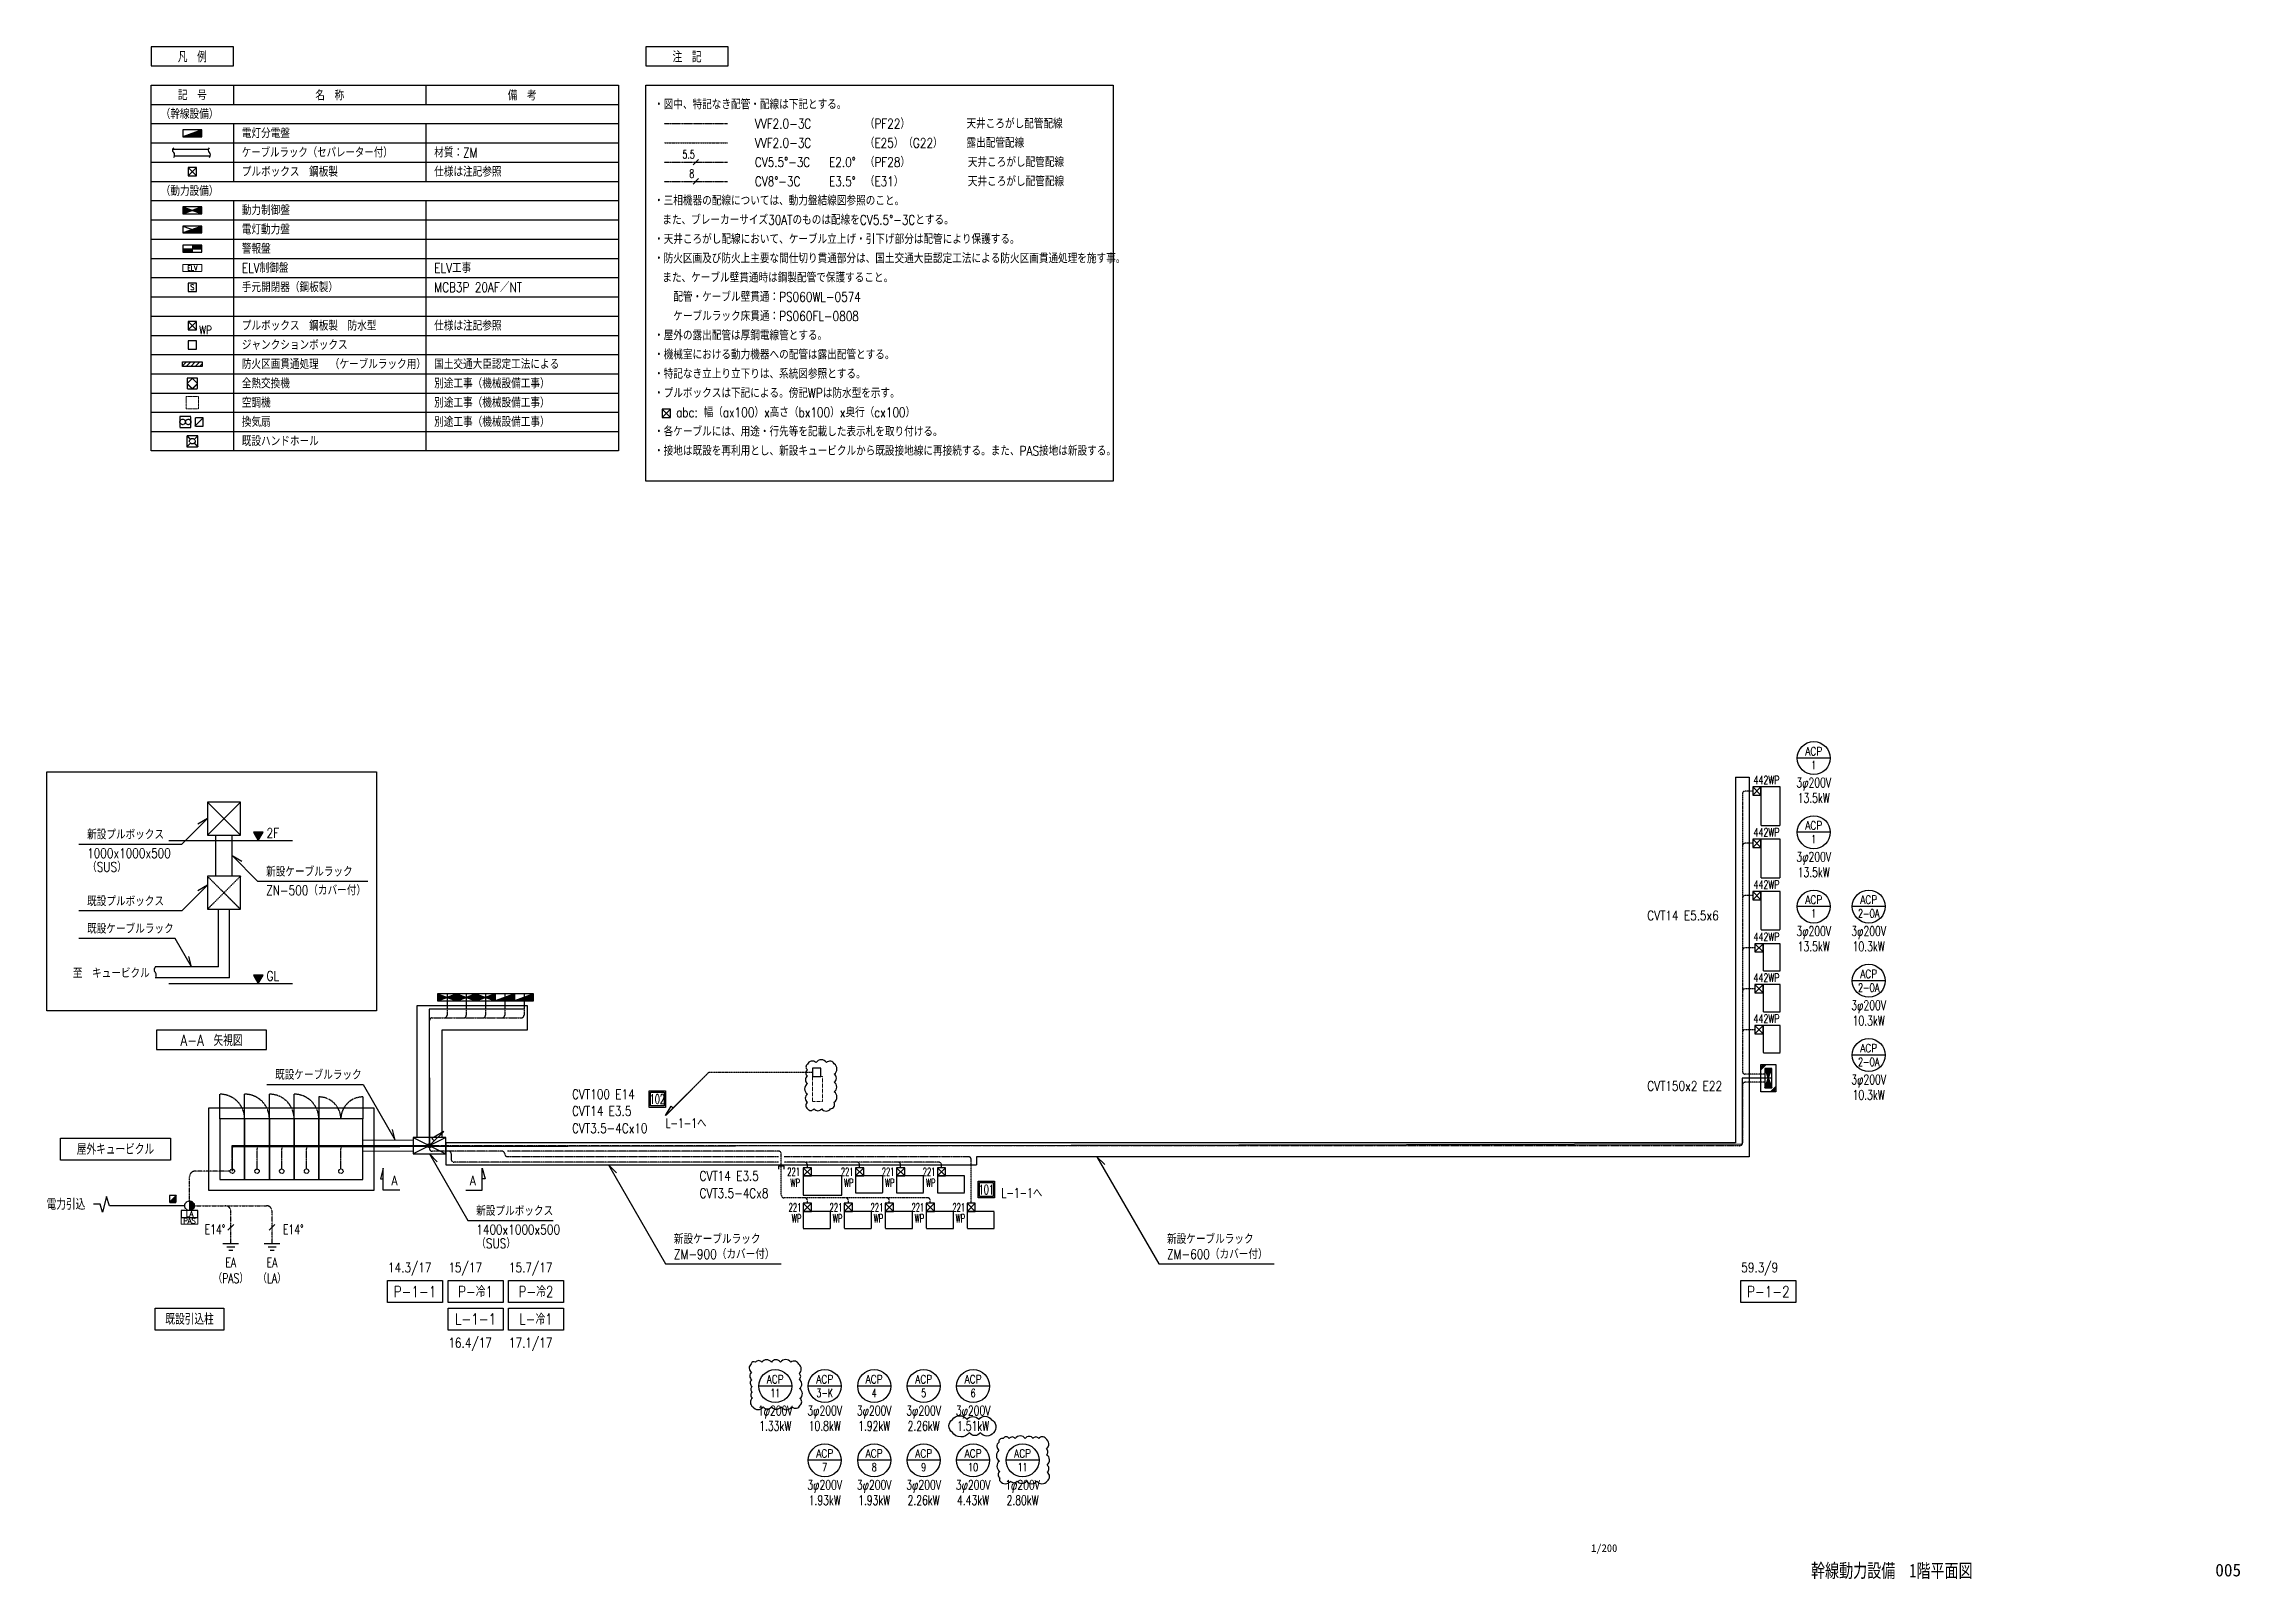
# Model space of a CAD drawing. Header units: millimetres. Extents: x 2600 to 176612, y 1461 to 57300.
# Drawn here: x 2600 to 82507, y 1461 to 57300 of the extents above; entities that cross this region are included whole.
import ezdxf
from ezdxf.enums import TextEntityAlignment as Align

# ---------------------------------------------------------------- set-up
doc = ezdxf.new("R2010")
doc.units = ezdxf.units.MM
doc.header["$LTSCALE"] = 0.2
doc.set_wipeout_variables(frame=1)
for name, pattern in [('_ Dot', [2.6, 1.4, -1.2]), ('CENTER', [50.8, 31.75, -6.35, 6.35, -6.35]), ('DASHED', [19.05, 12.7, -6.35]), ('HIDDEN', [9.525, 6.35, -3.175]), ('PHANTOM', [63.5, 31.75, -6.35, 6.35, -6.35, 6.35, -6.35])]:
    doc.linetypes.add(name, pattern=pattern)
doc.layers.add('1_hojo', color=190, linetype='Continuous', plot=False)
doc.layers.add('1_追加変更', color=10, linetype='Continuous', plot=False)
for name, color, linetype in [('1_ケーブルラック', 3, 'Continuous'), ('1_シンボル', 2, 'Continuous'), ('1_乗数', 3, 'Continuous'), ('1_回路番号', 4, 'Continuous'), ('1_強調文字', 4, 'Continuous'), ('1_文字', 3, 'Continuous'), ('1_機器', 7, 'HIDDEN'), ('1_機器番号', 3, 'Continuous'), ('1_表', 7, 'Continuous'), ('1_配線_1', 1, 'Continuous'), ('1_配線_3', 1, 'DASHED'), ('1_配線_4', 1, 'CENTER'), ('1_配線_5', 1, 'PHANTOM'), ('A_建築', 8, 'Continuous'), ('枠内記述', 3, 'Continuous')]:
    doc.layers.add(name, color=color, linetype=linetype)
doc.styles.add('L', font='simplex.shx', dxfattribs={"width": 0.8, "bigfont": 'extfont2.shx'})
doc.styles.get("Standard").update_dxf_attribs({"font": 'simplex.shx', "width": 0.8, "bigfont": 'extfont2.shx'})
doc.styles.add('ゴシック', font='MS Gothic.ttf', dxfattribs={"height": 4})
doc.styles.add('ＭＳ 明朝', font='simplex.shx', dxfattribs={"bigfont": 'bigfont.shx'})
pattern_1 = [(0, (-72500, -18575), (0, 3.175), [])]

msp = doc.modelspace()

# ---------------------------------------------------------------- texts
at = {"layer": '1_hojo', "width": 0.8}
for s, p in [('CVT14 E5.5x6', (60936, 25423)), ('CVT100 E14', (21815, 18920)), ('CVT150x2 E22', (60936, 19222)), ('CVT14 E3.5', (21815, 18312)), ('CVT3.5-4Cx10', (21815, 17683)), ('CVT14 E3.5', (26454, 15951)), ('CVT3.5-4Cx8', (26454, 15322)), ('14.3/17', (15117, 12619)), ('15/17', (17317, 12619)), ('15.7/17', (19517, 12619)), ('59.3/9', (64357, 12619)), ('16.4/17', (17317, 9882)), ('17.1/17', (19517, 9882))]:
    msp.add_text(s, height=350, dxfattribs=at).set_placement(p)
at = {"layer": '1_シンボル', "width": 0.8}
msp.add_text('LA', height=200, dxfattribs=at).set_placement((7899, 14741), align=Align.MIDDLE)
at = {"layer": '1_回路番号', "width": 0.6}
for s, p in [('102', (24919, 18919)), ('101', (36889, 15630))]:
    msp.add_text(s, height=350, dxfattribs=at).set_placement(p, align=Align.MIDDLE)
at = {"layer": '1_回路番号', "color": 3, "width": 0.7}
for p in [(8449, 14004), (11299, 14004)]:
    msp.add_text('E14°', height=350, dxfattribs=at).set_placement(p)
for s, p in [('EA', (9399, 12976)), ('EA', (10899, 12976)), ('（PAS）', (9399, 12426)), ('（LA）', (10899, 12426))]:
    msp.add_text(s, height=350, dxfattribs=at).set_placement(p, align=Align.MIDDLE)
at = {"layer": '1_強調文字', "style": 'L', "width": 0.8}
msp.add_text('A-A\u3000矢視図', height=400, dxfattribs=at).set_placement((8700, 21075), align=Align.MIDDLE)
at = {"layer": '1_強調文字', "width": 0.8}
for s, p in [('電力引込', (3402, 15095)), ('既設引込柱', (7899, 10916))]:
    msp.add_text(s, height=400, dxfattribs=at).set_placement(p, align=Align.MIDDLE_CENTER)
at = {"layer": '1_文字', "width": 0.7}
for p in [(64804, 30523), (64804, 28623), (64804, 26723), (64804, 24823), (64804, 23333), (64804, 21843)]:
    msp.add_text('442WP', height=300, dxfattribs=at).set_placement(p, align=Align.MIDDLE_LEFT)
at = {"layer": '1_文字', "width": 0.8}
for s, p in [('既設ケーブルラック', (11012, 19626)), ('A', (15249, 15783)), ('A', (18099, 15783)), ('新設プルボックス', (18329, 14675)), ('1400x1000x500', (18329, 13997)), ('（SUS）', (18329, 13497)), ('新設ケーブルラック', (25522, 13653)), ('新設ケーブルラック', (43464, 13653)), ('ZM-900（カバー付）', (25522, 13103)), ('ZM-600（カバー付）', (43464, 13103))]:
    msp.add_text(s, height=350, dxfattribs=at).set_placement(p)
at = {"layer": '1_文字', "width": 0.6}
for s, p in [('221', (30109, 16275)), ('WP', (30109, 15875)), ('221', (32059, 16275)), ('WP', (32059, 15875)), ('221', (33549, 16275)), ('WP', (33549, 15875)), ('221', (35039, 16275)), ('WP', (35039, 15875)), ('221', (30159, 14980)), ('WP', (30159, 14580)), ('221', (31649, 14980)), ('WP', (31649, 14580)), ('221', (33139, 14980)), ('WP', (33139, 14580)), ('221', (34629, 14980)), ('WP', (34629, 14580)), ('221', (36119, 14980)), ('WP', (36119, 14580))]:
    msp.add_text(s, height=300, dxfattribs=at).set_placement(p, align=Align.MIDDLE_RIGHT)
at = {"layer": '1_機器番号', "width": 0.7}
for s, p in [('3φ200V', (66994, 30373)), ('13.5kW', (66994, 29873)), ('3φ200V', (66994, 27673)), ('3φ200V', (66994, 24973)), ('3φ200V', (68994, 24973)), ('13.5kW', (66994, 24473)), ('3φ200V', (68994, 22273)), ('3φ200V', (68994, 19573)), ('10.3kW', (68994, 19073)), ('1φ200V', (29209, 7530)), ('1.33kW', (29209, 7030)), ('3φ200V', (31009, 7530)), ('10.8kW', (31009, 7030)), ('3φ200V', (32809, 7530)), ('1.92kW', (32809, 7030)), ('3φ200V', (34609, 7530)), ('2.26kW', (34609, 7030)), ('3φ200V', (36409, 7530)), ('1.51kW', (36409, 7030)), ('3φ200V', (31009, 4830)), ('3φ200V', (32809, 4830)), ('3φ200V', (34609, 4830)), ('3φ200V', (36409, 4830)), ('1φ200V', (38209, 4830)), ('1.93kW', (31009, 4330)), ('1.93kW', (32809, 4330)), ('2.26kW', (34609, 4330)), ('4.43kW', (36409, 4330)), ('2.80kW', (38209, 4330))]:
    msp.add_text(s, height=350, dxfattribs=at).set_placement(p, align=Align.MIDDLE)
for p in [(25219, 17869), (37439, 15330)]:
    msp.add_text('L-1-1へ', height=350, dxfattribs=at).set_placement(p)
at = {"layer": '枠内記述', "linetype": 'ByBlock', "lineweight": -2, "style": 'ゴシック'}
msp.add_text('1/200', height=280, dxfattribs=at).set_placement((58895, 2447))
at = {"layer": '枠内記述', "linetype": 'ByBlock', "lineweight": -2, "style": 'ゴシック', "width": 0.75}
msp.add_text('幹線動力設備\u30001階平面図', height=500, dxfattribs=at).set_placement((69835, 1769), align=Align.MIDDLE_CENTER)
at = {"layer": '枠内記述', "style": 'ゴシック'}
msp.add_text('005', height=460, dxfattribs=at).set_placement((81605, 1558))

# ---------------------------------------------------------------- blocks, each defined once
blk = doc.blocks.new('L-電灯分電盤')
at = {"linetype": 'ByBlock'}
h = blk.add_hatch(dxfattribs=at)
h.set_pattern_fill('LINE', color=0, style=0)
h.set_pattern_definition([(0, (-9550, -23375), (0, 3.175), [])])
h.paths.add_polyline_path([(350, 250), (-350, 0), (350, 0)])
at = {"color": 0, "linetype": 'ByBlock'}
for p, q in [((350, 250), (-350, 0)), ((350, 250), (-350, 250)), ((-350, 250), (-350, 0)), ((-350, 0), (350, 0)), ((350, 0), (350, 250))]:
    blk.add_line(p, q, dxfattribs=at)
blk = doc.blocks.new('C-ﾌﾟﾙﾎﾞｯｸｽ')
at = {"color": 0, "linetype": 'ByBlock'}
for p, q in [((-150, 150), (150, -150)), ((150, 150), (-150, -150))]:
    blk.add_line(p, q, dxfattribs=at)
blk.add_lwpolyline([(-150, -150), (150, -150), (150, 150), (-150, 150)], close=True, dxfattribs=at)
blk = doc.blocks.new('MP-動力制御盤')
at = {"linetype": 'ByBlock'}
h = blk.add_hatch(dxfattribs=at)
h.set_pattern_fill('LINE', color=0, style=0)
h.set_pattern_definition(pattern_1)
h.paths.add_polyline_path([(-350, 250), (0, 125), (-350, 0)])
h = blk.add_hatch(dxfattribs=at)
h.set_pattern_fill('LINE', color=0, style=0)
h.set_pattern_definition(pattern_1)
h.paths.add_polyline_path([(350, 250), (0, 125), (350, 0)])
at = {"color": 0, "linetype": 'ByBlock'}
for p, q in [((-350, 250), (350, 0)), ((350, 250), (-350, 0))]:
    blk.add_line(p, q, dxfattribs=at)
blk.add_lwpolyline([(-350, 0), (350, 0), (350, 250), (-350, 250)], close=True, dxfattribs=at)
blk = doc.blocks.new('C-区画貫通処理')
at = {"linetype": 'ByBlock'}
h = blk.add_hatch(dxfattribs=at)
h.set_pattern_fill('ANSI31', color=0, scale=40, style=0)
h.set_pattern_definition([(45, (-130576.96, -81945.87), (-89.80256, 89.80256), [])])
h.paths.add_polyline_path([(-400, 120), (400, 120), (400, -120), (-400, -120)])
at = {"color": 0, "linetype": 'ByBlock'}
blk.add_lwpolyline([(-400, 120), (400, 120), (400, -120), (-400, -120)], close=True, dxfattribs=at)
blk = doc.blocks.new('C-ｼﾞｬﾝｸｼｮﾝﾎﾞｯｸｽ')
at = {"color": 0, "linetype": 'ByBlock'}
blk.add_lwpolyline([(-150, -150), (150, -150), (150, 150), (-150, 150)], close=True, dxfattribs=at)
blk = doc.blocks.new('全熱交換機（HEU）小')
at = {"color": 0}
for points in [[(-192.5, -192.5), (192.5, -192.5), (192.5, 192.5), (-192.5, 192.5)], [(0, -192.5), (192.5, 0), (0, 192.5), (-192.5, 0), (0, -192.5)]]:
    blk.add_lwpolyline(points, close=True, dxfattribs=at)
blk = doc.blocks.new('空調機（ACP）')
at = {"color": 0, "lineweight": 20}
blk.add_lwpolyline([(-455, 455), (455, 455), (455, -455), (-455, -455)], close=True, dxfattribs=at)
blk = doc.blocks.new('換気扇')
at = {"color": 0}
blk.add_lwpolyline([(-200, -200), (200, -200), (200, 200), (-200, 200)], close=True, dxfattribs=at)
for centre in [(-100, 0), (100, 0)]:
    blk.add_circle(centre, 100, dxfattribs=at)
blk = doc.blocks.new('ダクト換気')
at = {"color": 0}
blk.add_line((-150, -150), (150, 150), dxfattribs=at)
blk.add_lwpolyline([(-150, -150), (150, -150), (150, 150), (-150, 150)], close=True, dxfattribs=at)
blk = doc.blocks.new('B-電灯動力盤 A')
at = {"linetype": 'ByBlock'}
h = blk.add_hatch(dxfattribs=at)
h.set_pattern_fill('LINE', color=0, style=0)
h.set_pattern_definition([(0, (-9500, -23375), (0, 3.175), [])])
h.paths.add_polyline_path([(350, 250), (-350, 0), (350, 0)])
at = {"color": 0, "linetype": 'ByBlock', "lineweight": -2}
blk.add_line((-350, 250), (350, 0), dxfattribs=at)
at = {"color": 0, "linetype": 'ByBlock'}
for p, q in [((350, 250), (-350, 0)), ((350, 250), (-350, 250)), ((-350, 250), (-350, 0)), ((-350, 0), (350, 0)), ((350, 0), (350, 250))]:
    blk.add_line(p, q, dxfattribs=at)
blk = doc.blocks.new('B_警報盤')
at = {"linetype": 'ByBlock'}
h = blk.add_hatch(dxfattribs=at)
h.set_pattern_fill('LINE', color=0, scale=20, style=0)
h.set_pattern_definition([(0, (-8595.042, -49781.772), (0, 2.5), [])])
h.paths.add_polyline_path([(-350, 125), (-350, 0), (0, 0), (0, 125)])
h.paths.add_polyline_path([(350, 125), (350, 250), (0, 250), (0, 125)])
at = {"color": 0, "linetype": 'ByBlock', "lineweight": 0}
for p, q in [((-350, 125), (350, 125)), ((0, 250), (0, 0))]:
    blk.add_line(p, q, dxfattribs=at)
at = {"color": 0, "linetype": 'ByBlock', "lineweight": -2}
blk.add_lwpolyline([(-350, 0), (350, 0), (350, 250), (-350, 250)], close=True, dxfattribs=at)
blk = doc.blocks.new('C-条数1')
at = {"color": 0, "linetype": 'ByBlock'}
blk.add_line((-106, -106), (106, 106), dxfattribs=at)
blk = doc.blocks.new('OL-埋設表A')
at = {"linetype": 'ByBlock'}
blk.add_hatch(color=0, dxfattribs=at).paths.add_polyline_path([(125, 125), (-125, -125), (125, -125)])
at = {"color": 0, "linetype": 'ByBlock'}
blk.add_line((125, 125), (-125, -125), dxfattribs=at)
blk.add_lwpolyline([(-125, -125), (125, -125), (125, 125), (-125, 125)], close=True, dxfattribs=at)
blk = doc.blocks.new('OL-ｺﾝｸﾘｰﾄ柱')
at = {"linetype": 'ByBlock'}
blk.add_hatch(color=0, dxfattribs=at).paths.add_polyline_path([(175, 0, 0.414214), (0, 175), (0, -175, 0.414214)])
at = {"color": 0, "linetype": 'ByBlock'}
blk.add_line((0, 175), (0, -175), dxfattribs=at)
blk.add_circle((0, 0), 175, dxfattribs=at)
blk = doc.blocks.new('OL-受電点')
at = {"color": 0, "linetype": 'ByBlock'}
for p, q in [((238.70308, 0), (0, 0)), ((324.72368, -284.30004), (238.70308, 0)), ((472.88872, 284.3008), (324.72368, -284.30004)), ((583.604, -53.502404), (472.88872, 284.3008))]:
    blk.add_line(p, q, dxfattribs=at)
blk = doc.blocks.new('PAS')
at = {"color": 0, "linetype": 'ByBlock', "lineweight": 0}
blk.add_lwpolyline([(-300, 0), (300, 0), (300, 250), (-300, 250)], close=True, dxfattribs=at)
at = {"color": 0, "linetype": 'ByBlock', "lineweight": 0, "width": 0.8}
blk.add_text('PAS', height=200, dxfattribs=at).set_placement((0, 125), align=Align.MIDDLE)
blk = doc.blocks.new('C-接地極')
at = {"color": 0, "linetype": 'ByBlock'}
for p, q in [((-285, 0), (285, 0)), ((-146, -120), (146, -120)), ((-73, -240), (73, -240))]:
    blk.add_line(p, q, dxfattribs=at)
blk = doc.blocks.new('OL-ﾊﾝﾄﾞﾎｰﾙ-1')
at = {"color": 0, "linetype": 'ByBlock'}
for p, q in [((-200, 200), (-72, 72)), ((-200, 200), (-72, 72)), ((72, 72), (200, 200)), ((-200, -200), (-72, -72)), ((-200, -200), (-72, -72)), ((72, -72), (200, -200))]:
    blk.add_line(p, q, dxfattribs=at)
blk.add_lwpolyline([(-200, -200), (200, -200), (200, 200), (-200, 200)], close=True, dxfattribs=at)
blk.add_ellipse((0, 0), major_axis=(-71.7, 71.7), ratio=1, start_param=3.926991, end_param=10.210176, dxfattribs=at)
blk = doc.blocks.new('C-立上り')
at = {"color": 0, "linetype": 'ByBlock'}
blk.add_line((54, 54), (521, 521), dxfattribs=at)
blk.add_lwpolyline([(521, 521), (81, 267), (174, 174)], dxfattribs=at)
blk.add_circle((0, 0), 77, dxfattribs=at)
blk = doc.blocks.new('盤記号1')
at = {"layer": '1_シンボル', "color": 0, "linetype": 'ByBlock', "lineweight": -2}
blk.add_lwpolyline([(-350, 0), (350, 0), (350, 250), (-350, 250)], close=True, dxfattribs=at)
at = {"layer": '1_シンボル', "color": 0, "linetype": 'ByBlock', "lineweight": 0, "style": 'ＭＳ 明朝', "width": 0.8}
blk.add_text('ELV', height=180, dxfattribs=at).set_placement((0, 125), align=Align.MIDDLE)
blk = doc.blocks.new('MP-手元開閉器')
at = {"color": 0, "linetype": 'ByBlock'}
blk.add_lwpolyline([(-150, 0), (150, 0), (150, 300), (-150, 300)], close=True, dxfattribs=at)
at = {"color": 0, "linetype": 'ByBlock', "width": 0.8}
blk.add_text('S', height=200, dxfattribs=at).set_placement((0, 150), align=Align.MIDDLE)

# ---------------------------------------------------------------- linework, layer by layer
at = {"layer": '1_hojo'}
for points in [[(17269, 22755), (17269, 22195), (16621, 22195), (16629, 17225), (9441, 17225), (9454, 16297)], [(19369, 22755), (19369, 22195), (16621, 22195), (16629, 17225), (9441, 17225), (9454, 16297)], [(17969, 22745), (17969, 22195), (16621, 22195), (16621, 17225), (9441, 17225), (9454, 16297)], [(18669, 22745), (18669, 22195), (16621, 22195), (16621, 17225), (9441, 17225), (9454, 16297)], [(20069, 22745), (20069, 22195), (16621, 22195), (16629, 17225), (9441, 17225), (9454, 16297)], [(65469, 19680), (64393, 19680), (64393, 17275), (9454, 17175), (9454, 16297)], [(16629, 17225), (9441, 17225), (9454, 16297)]]:
    msp.add_lwpolyline(points, dxfattribs=at)
at = {"layer": '1_ケーブルラック'}
for p, q in [((64149, 30625), (64649, 30625)), ((64149, 30625), (64149, 17325)), ((64649, 30625), (64649, 16825)), ((10712, 19451), (14212, 19451)), ((14212, 19451), (15381, 17425)), ((15381, 17425), (15278, 17811)), ((16629, 16925), (18029, 14500)), ((16629, 16925), (16912, 16642)), ((64149, 17325), (17229, 17325)), ((17229, 17325), (17229, 16525)), ((36529, 16825), (36529, 16525)), ((64649, 16825), (36529, 16825)), ((17229, 16525), (36529, 16525)), ((18029, 14500), (21129, 14500))]:
    msp.add_line(p, q, dxfattribs=at)
msp.add_lwpolyline([(16179, 22325), (20179, 22325), (20179, 21425), (17079, 21425), (17079, 17525), (16179, 17525)], close=True, dxfattribs=at)
at = {"layer": '1_シンボル', "color": 8, "linetype": 'HIDDEN'}
for p, q in [((9004, 18197), (9004, 19097)), ((9904, 18197), (9904, 19097)), ((10804, 18197), (10804, 19097)), ((11704, 18197), (11704, 19097)), ((12604, 18997), (12604, 18197)), ((14204, 18997), (14204, 18197))]:
    msp.add_line(p, q, dxfattribs=at)
at = {"layer": '1_シンボル', "lineweight": 0}
for p, q in [((16029, 17425), (14204, 17425)), ((16029, 17025), (14204, 17025))]:
    msp.add_line(p, q, dxfattribs=at)
at = {"layer": '1_シンボル', "color": 8}
msp.add_lwpolyline([(8604, 18597), (14604, 18597), (14604, 15597), (8604, 15597)], close=True, dxfattribs=at)
at = {"layer": '1_シンボル'}
for points in [[(9904, 18197), (9004, 18197), (9004, 15997), (9904, 15997)], [(10804, 18197), (9904, 18197), (9904, 15997), (10804, 15997)], [(11704, 18197), (10804, 18197), (10804, 15997), (11704, 15997)], [(12604, 18197), (11704, 18197), (11704, 15997), (12604, 15997)], [(14204, 18197), (12604, 18197), (12604, 15997), (14204, 15997)], [(7599, 14616), (8199, 14616), (8199, 14866), (7599, 14866)]]:
    msp.add_lwpolyline(points, close=True, dxfattribs=at)
at = {"layer": '1_シンボル', "color": 7, "linetype": '_ Dot', "ltscale": 100}
for centre in [(9454, 16297), (10354, 16297), (11254, 16297), (12154, 16297), (13404, 16297)]:
    msp.add_circle(centre, 80.3, dxfattribs=at)
at = {"layer": '1_シンボル', "color": 8, "linetype": 'HIDDEN'}
for centre, radius, start, end in [((9004, 18197), 900, 0, 90), ((9904, 18197), 900, 0, 90), ((10804, 18197), 900, 0, 90), ((11704, 18197), 900, 0, 90), ((12604, 18197), 800, 0, 90), ((14204, 18197), 800, 90, 180)]:
    msp.add_arc(centre, radius, start, end, dxfattribs=at)
at = {"layer": '1_回路番号'}
for points in [[(25219, 18619), (24619, 18619), (24619, 19219), (25219, 19219)], [(25169, 18669), (24669, 18669), (24669, 19169), (25169, 19169)], [(37189, 15330), (36589, 15330), (36589, 15930), (37189, 15930)], [(37139, 15380), (36639, 15380), (36639, 15880), (37139, 15880)]]:
    msp.add_lwpolyline(points, close=True, dxfattribs=at)
at = {"layer": '1_強調文字'}
msp.add_lwpolyline([(6649, 11316), (9149, 11316), (9149, 10516), (6649, 10516)], close=True, dxfattribs=at)
at = {"layer": '1_文字'}
for p, q in [((40914, 16825), (43164, 12928)), ((40914, 16825), (41197, 16542)), ((23145, 16525), (25222, 12928)), ((23145, 16525), (23428, 16242)), ((25222, 12928), (29422, 12928)), ((43164, 12928), (47364, 12928))]:
    msp.add_line(p, q, dxfattribs=at)
for points in [[(15549, 15608), (14949, 15608), (14949, 16408), (14846, 16022), (14949, 16022)], [(17949, 15608), (18549, 15608), (18549, 16408), (18653, 16022), (18549, 16022)]]:
    msp.add_lwpolyline(points, dxfattribs=at)
at = {"layer": '1_機器'}
for points in [[(65074, 28873), (65769, 28873), (65769, 30273), (65074, 30273)], [(65074, 26973), (65769, 26973), (65769, 28373), (65074, 28373)], [(65074, 25073), (65769, 25073), (65769, 26473), (65074, 26473)], [(65149, 23583), (65769, 23583), (65769, 24573), (65149, 24573)], [(65149, 22093), (65769, 22093), (65769, 23083), (65149, 23083)], [(65149, 20603), (65769, 20603), (65769, 21593), (65149, 21593)], [(31629, 15430), (31629, 16125), (30229, 16125), (30229, 15430)], [(33119, 15505), (33119, 16125), (32129, 16125), (32129, 15505)], [(34609, 15505), (34609, 16125), (33619, 16125), (33619, 15505)], [(36099, 15505), (36099, 16125), (35109, 16125), (35109, 15505)], [(31219, 14210), (31219, 14830), (30229, 14830), (30229, 14210)], [(32709, 14210), (32709, 14830), (31719, 14830), (31719, 14210)], [(34199, 14210), (34199, 14830), (33209, 14830), (33209, 14210)], [(35689, 14210), (35689, 14830), (34699, 14830), (34699, 14210)], [(37179, 14210), (37179, 14830), (36189, 14830), (36189, 14210)]]:
    msp.add_lwpolyline(points, close=True, dxfattribs=at)
at = {"layer": '1_表', "color": 2}
msp.add_lwpolyline([(6700, 20725), (10700, 20725), (10700, 21425), (6700, 21425)], close=True, dxfattribs=at)
at = {"layer": '1_追加変更'}
msp.add_lwpolyline([(30378, 18570, 0.520567), (30622, 18570, 0.520567), (30900, 18570, 0.520567), (31221, 18570, 0.520567), (31356, 18802, 0.520567), (31356, 19184, 0.520567), (31356, 19533, 0.520567), (31356, 19829, 0.520567), (31356, 20197, 0.520567), (31070, 20250, 0.520567), (30692, 20250, 0.520567), (30378, 20187, 0.520567), (30378, 19986, 0.520567), (30378, 19757, 0.520567), (30378, 19482, 0.520567), (30378, 19097, 0.520567), (30378, 18803, 0.520567)], format="xyb", close=True, dxfattribs=at)
at = {"layer": '1_配線_1'}
msp.add_line((7724, 15041), (4985, 15041), dxfattribs=at)
for points in [[(25219, 18319), (25419, 18665), (25493, 18592)], [(29529, 16374), (29529, 16474), (29329, 16474), (29329, 16374)]]:
    msp.add_lwpolyline(points, dxfattribs=at)
at = {"layer": '1_配線_3'}
for p, q in [((64399, 30023), (64399, 19930)), ((64774, 30123), (64499, 30123)), ((64774, 28223), (64499, 28223)), ((64774, 26323), (64499, 26323)), ((64849, 24423), (64499, 24423)), ((64849, 22933), (64499, 22933)), ((64849, 21443), (64499, 21443)), ((26762, 19862), (25219, 18319)), ((30565, 19891), (26833, 19891)), ((65219, 19830), (64499, 19830)), ((65219, 19530), (64499, 19530)), ((29429, 15430), (29429, 16925)), ((30379, 16425), (30379, 16525)), ((32279, 16425), (32279, 16525)), ((33769, 16425), (33769, 16525)), ((35259, 16425), (35259, 16525)), ((36339, 15130), (36339, 16725)), ((34749, 15330), (29529, 15330)), ((30379, 15130), (30379, 15230)), ((31869, 15130), (31869, 15230)), ((33359, 15130), (33359, 15230)), ((34849, 15130), (34849, 15230))]:
    msp.add_line(p, q, dxfattribs=at)
for centre, start, end in [((64499, 30023), 90, 180), ((64499, 28123), 90, 180), ((64499, 26223), 90, 180), ((64499, 24323), 90, 180), ((64499, 22833), 90, 180), ((64499, 21343), 90, 180), ((26833, 19791), 90, 135), ((64499, 19930), 180, 270), ((29529, 15430), 180, 270), ((30279, 15230), 0, 90), ((31769, 15230), 0, 90), ((33259, 15230), 0, 90), ((34749, 15230), 0, 90)]:
    msp.add_arc(centre, 100, start, end, dxfattribs=at)
at = {"layer": '1_配線_4'}
for p, q in [((17269, 22495), (17269, 21975)), ((17969, 22495), (17969, 21975)), ((18669, 22495), (18669, 21975)), ((19369, 22495), (19369, 21975)), ((20069, 22495), (20069, 21975)), ((16629, 17302), (16629, 21775)), ((16729, 21875), (19969, 21875)), ((64399, 19430), (64399, 17325)), ((9454, 16378), (9454, 17125)), ((16552, 17225), (9554, 17225)), ((10354, 16378), (10354, 17125)), ((11254, 16378), (11254, 17125)), ((12154, 16378), (12154, 17125)), ((13404, 16378), (13404, 17125)), ((16629, 17148), (16629, 17125)), ((64299, 17225), (16706, 17225)), ((19269, 17025), (16729, 17025)), ((17419, 16925), (17419, 16725)), ((29329, 17025), (19469, 17025)), ((29329, 16825), (19469, 16825)), ((36239, 16825), (29529, 16825)), ((29329, 16625), (17519, 16625)), ((35159, 16625), (29529, 16625))]:
    msp.add_line(p, q, dxfattribs=at)
for centre, start, end in [((16729, 21775), 90, 180), ((17169, 21975), 270, 0), ((17869, 21975), 270, 0), ((18569, 21975), 270, 0), ((19269, 21975), 270, 0), ((19969, 21975), 270, 0), ((64499, 19430), 90, 180), ((9554, 17125), 90, 180), ((10454, 17125), 90, 180), ((11354, 17125), 90, 180), ((12254, 17125), 90, 180), ((13504, 17125), 90, 180), ((16729, 17125), 180, 270), ((17319, 16925), 0, 90), ((19269, 16925), 0, 90), ((19469, 16925), 180, 270), ((29329, 16925), 0, 90), ((36239, 16725), 0, 90), ((64299, 17325), 270, 0), ((17519, 16725), 180, 270), ((30279, 16525), 0, 90), ((32179, 16525), 0, 90), ((33669, 16525), 0, 90), ((35159, 16525), 0, 90)]:
    msp.add_arc(centre, 100, start, end, dxfattribs=at)
at = {"layer": '1_配線_5'}
for p, q in [((7899, 15216), (7899, 16097)), ((9374, 16297), (8099, 16297)), ((8074, 15041), (10699, 15041)), ((9399, 13666), (9399, 14841)), ((10899, 13666), (10899, 14841))]:
    msp.add_line(p, q, dxfattribs=at)
for centre, start, end in [((8099, 16097), 90, 180), ((9199, 14841), 0, 90), ((10699, 14841), 0, 90)]:
    msp.add_arc(centre, 200, start, end, dxfattribs=at)
at = {"layer": 'A_建築'}
for p, q in [((65169, 20180), (65069, 20080)), ((65219, 20180), (65069, 20030)), ((65269, 20180), (65069, 19980)), ((65619, 19380), (65419, 19180)), ((65619, 19330), (65469, 19180)), ((65619, 19280), (65519, 19180))]:
    msp.add_line(p, q, dxfattribs=at)
msp.add_lwpolyline([(65069, 20180), (65619, 20180), (65619, 19180), (65069, 19180)], close=True, dxfattribs=at)

# ---------------------------------------------------------------- block references
at = {"layer": '1_シンボル', "lineweight": 0}
for p in [(64924, 30123), (64924, 28223), (64924, 26323), (64999, 24423), (64999, 22933), (64999, 21443), (30379, 16275), (32279, 16275), (33769, 16275), (35259, 16275), (30379, 14980), (31869, 14980), (33359, 14980), (34849, 14980), (36339, 14980)]:
    msp.add_blockref('C-ﾌﾟﾙﾎﾞｯｸｽ', p, dxfattribs=at)
at = {"layer": '1_シンボル', "linetype": 'Continuous', "lineweight": 0}
for p in [(17269, 22495), (17969, 22495), (18669, 22495)]:
    msp.add_blockref('MP-動力制御盤', p, dxfattribs=at)
at = {"layer": '1_シンボル', "linetype": 'ByBlock', "lineweight": -2}
for p in [(19369, 22495), (20069, 22495)]:
    msp.add_blockref('L-電灯分電盤', p, dxfattribs=at)
at = {"layer": '1_シンボル', "linetype": 'Continuous', "rotation": 270}
msp.add_blockref('C-ｼﾞｬﾝｸｼｮﾝﾎﾞｯｸｽ', (30715, 19891), dxfattribs=at)
at = {"layer": '1_シンボル', "linetype": 'Continuous', "lineweight": 0, "rotation": 90}
msp.add_blockref('MP-動力制御盤', (65469, 19680), dxfattribs=at)
at = {"layer": '1_シンボル', "linetype": 'ByBlock'}
for name, p in [('C-立上り', (16629, 17225)), ('OL-受電点', (4402, 15095)), ('C-接地極', (9399, 13666)), ('C-接地極', (10899, 13666))]:
    msp.add_blockref(name, p, dxfattribs=at)
at = {"layer": '1_シンボル', "lineweight": 0, "xscale": 4, "yscale": 2}
msp.add_blockref('C-ﾌﾟﾙﾎﾞｯｸｽ', (16629, 17225), dxfattribs=at)
at = {"layer": '1_シンボル', "color": 7, "linetype": 'HIDDEN'}
for name, p in [('OL-埋設表A', (7289, 15284)), ('OL-ｺﾝｸﾘｰﾄ柱', (7899, 15041))]:
    msp.add_blockref(name, p, dxfattribs=at)
at = {"layer": '1_シンボル'}
msp.add_blockref('PAS', (7899, 14366), dxfattribs=at)
at = {"layer": '1_機器', "yscale": 0.4, "rotation": 270}
msp.add_blockref('空調機（ACP）', (30747, 19286), dxfattribs=at)
at = {"layer": '1_配線_1', "color": 3, "linetype": 'Continuous', "lineweight": 0}
for p in [(9399, 14254), (10899, 14254)]:
    msp.add_blockref('C-条数1', p, dxfattribs=at)

msp.set_redraw_order([(e.dxf.handle, doc.entitydb.next_handle()) for e in msp.query("TEXT MTEXT ATTDEF DIMENSION ARC_DIMENSION")])  # texts and dimensions are drawn at this point

# ---------------------------------------------------------------- wipeouts: each hides what was drawn before it
for points in [[(6400, 57300), (41600, 57300), (41600, 41337), (6400, 41337)], [(3104, 17597), (7304, 17597), (7304, 16597), (3104, 16597)]]:
    msp.add_wipeout(points)

# ---------------------------------------------------------------- next in the draw order: linework, layer by layer
at = {"layer": '1_ケーブルラック'}
for p, q in [((7291, 53475), (8591, 53475)), ((7350, 53225), (8650, 53225))]:
    msp.add_line(p, q, dxfattribs=at)
for points in [[(7321, 53175, 0.4), (7321, 53350, -0.4), (7321, 53525)], [(8621, 53175, 0.4), (8621, 53350, -0.4), (8621, 53525)]]:
    msp.add_lwpolyline(points, format="xyb", dxfattribs=at)
at = {"layer": '1_乗数', "linetype": 'Continuous', "lineweight": -3}
for p, q in [((26417, 53100), (26217, 52900)), ((26417, 52400), (26217, 52200))]:
    msp.add_line(p, q, dxfattribs=at)
at = {"layer": '1_強調文字'}
msp.add_lwpolyline([(3204, 17497), (7204, 17497), (7204, 16697), (3204, 16697)], close=True, dxfattribs=at)
at = {"layer": '1_表', "color": 3}
for p, q in [((9500, 55800), (9500, 55100)), ((16500, 55800), (16500, 55100)), ((9500, 54400), (9500, 52300)), ((16500, 54400), (16500, 52300)), ((9500, 51600), (9500, 42500)), ((16500, 51600), (16500, 42500))]:
    msp.add_line(p, q, dxfattribs=at)
at = {"layer": '1_表'}
for p, q in [((6500, 55100), (23500, 55100)), ((6500, 54400), (23500, 54400)), ((6500, 53700), (23500, 53700)), ((6500, 53000), (23500, 53000)), ((6500, 52300), (23500, 52300)), ((6500, 51600), (23500, 51600)), ((6500, 50900), (23500, 50900)), ((6500, 50200), (23500, 50200)), ((6500, 49500), (23500, 49500)), ((6500, 48800), (23500, 48800)), ((6500, 48100), (23500, 48100)), ((6500, 47400), (23500, 47400)), ((6500, 46700), (23500, 46700)), ((6500, 46000), (23500, 46000)), ((6500, 45300), (23500, 45300)), ((6500, 44600), (23500, 44600)), ((6500, 43900), (23500, 43900)), ((6500, 43200), (23500, 43200))]:
    msp.add_line(p, q, dxfattribs=at)
at = {"layer": '1_表', "color": 2}
for points in [[(6500, 56500), (9500, 56500), (9500, 57200), (6500, 57200)], [(24500, 56500), (27500, 56500), (27500, 57200), (24500, 57200)], [(6500, 51600), (6500, 55800), (23500, 55800), (23500, 42500), (6500, 42500)], [(41500, 41391), (24500, 41391), (24500, 55800), (41500, 55800)]]:
    msp.add_lwpolyline(points, close=True, dxfattribs=at)
at = {"layer": '1_配線_3'}
msp.add_line((25167, 53700), (27467, 53700), dxfattribs=at)
at = {"layer": '1_配線_4'}
msp.add_line((25167, 54400), (27467, 54400), dxfattribs=at)
at = {"layer": '1_配線_4', "lineweight": -3}
for p, q in [((25167, 53000), (27467, 53000)), ((25167, 52300), (27467, 52300))]:
    msp.add_line(p, q, dxfattribs=at)

# ---------------------------------------------------------------- next in the draw order: block references
at = {"layer": '1_シンボル', "linetype": 'ByBlock', "lineweight": -2}
msp.add_blockref('L-電灯分電盤', (8000, 53925), dxfattribs=at)
at = {"layer": '1_シンボル', "lineweight": 0}
for name, p in [('C-ﾌﾟﾙﾎﾞｯｸｽ', (8000, 52650)), ('MP-手元開閉器', (8000, 48300)), ('C-ﾌﾟﾙﾎﾞｯｸｽ', (8000, 47050)), ('C-ﾌﾟﾙﾎﾞｯｸｽ', (25250, 43860))]:
    msp.add_blockref(name, p, dxfattribs=at)
at = {"layer": '1_シンボル', "linetype": 'Continuous', "lineweight": 0}
msp.add_blockref('MP-動力制御盤', (8000, 51125), dxfattribs=at)
at = {"layer": '1_シンボル', "linetype": 'Continuous'}
for name, p in [('B-電灯動力盤 A', (8000, 50425)), ('C-ｼﾞｬﾝｸｼｮﾝﾎﾞｯｸｽ', (8000, 46350))]:
    msp.add_blockref(name, p, dxfattribs=at)
at = {"layer": '1_シンボル'}
msp.add_blockref('B_警報盤', (8000, 49725), dxfattribs=at)
at = {"layer": '1_シンボル', "color": 7, "linetype": 'HIDDEN', "lineweight": 0, "zscale": 0.01776621527802636}
msp.add_blockref('盤記号1', (8000, 49025), dxfattribs=at)
at = {"layer": '1_シンボル', "color": 3, "linetype": 'Continuous', "lineweight": 0, "xscale": 0.8999999999941792, "yscale": 0.7000000000116415}
msp.add_blockref('C-区画貫通処理', (8000, 45650), dxfattribs=at)
at = {"layer": '1_シンボル', "color": 7, "linetype": 'HIDDEN'}
msp.add_blockref('OL-ﾊﾝﾄﾞﾎｰﾙ-1', (8000, 42850), dxfattribs=at)
at = {"layer": '1_機器'}
for name, p in [('全熱交換機（HEU）小', (8001, 44950)), ('換気扇', (7750, 43550)), ('ダクト換気', (8250, 43550))]:
    msp.add_blockref(name, p, dxfattribs=at)
at = {"layer": '1_機器', "xscale": 0.5, "yscale": 0.5, "zscale": 0.5}
msp.add_blockref('空調機（ACP）', (8000, 44250), dxfattribs=at)

# ---------------------------------------------------------------- next in the draw order: texts
at = {"layer": '1_乗数', "linetype": 'Continuous', "lineweight": 0, "width": 0.7}
for s, p in [('5.5', (25833, 53133)), ('8', (26083, 52433))]:
    msp.add_text(s, height=300, dxfattribs=at).set_placement(p)
at = {"layer": '1_強調文字', "style": 'L', "width": 0.8}
for s, p in [('凡\u3000例', (8000, 56850)), ('注\u3000記', (26000, 56850))]:
    msp.add_text(s, height=400, dxfattribs=at).set_placement(p, align=Align.MIDDLE)
at = {"layer": '1_強調文字', "width": 0.8}
msp.add_text('屋外キュービクル', height=400, dxfattribs=at).set_placement((5204, 17097), align=Align.MIDDLE_CENTER)
at = {"layer": '1_文字', "width": 0.8}
for s, p in [('記\u3000号', (8000, 55450)), ('名\u3000称', (13000, 55450)), ('備\u3000考', (20000, 55450))]:
    msp.add_text(s, height=350, dxfattribs=at).set_placement(p, align=Align.MIDDLE)
at = {"layer": '1_文字'}
for s, width, p in [('・図中、特記なき配管・配線は下記とする。', 0.8, (24800, 54925)), ('（幹線設備）', 0.8, (6850, 54575)), ('VVF2.0-3C', 0.8, (28467, 54225)), ('（PF22）', 0.8, (32467, 54225)), ('天井ころがし配管配線', 0.8, (36167, 54225)), ('ケーブルラック（セパレーター付）', 0.7, (9800, 53175)), ('電灯分電盤', 0.8, (9800, 53875)), ('材質：ZM', 0.8, (16800, 53175)), ('VVF2.0-3C', 0.8, (28467, 53525)), ('（E25）', 0.8, (32467, 53525)), ('（G22）', 0.8, (33867, 53525)), ('露出配管配線', 0.8, (36167, 53525)), ('プルボックス\u3000鋼板製', 0.8, (9800, 52475)), ('仕様は注記参照', 0.8, (16800, 52475)), ('（動力設備）', 0.8, (6850, 51775)), ('動力制御盤', 0.8, (9800, 51075)), ('・三相機器の配線については、動力盤結線図参照のこと。', 0.8, (24800, 51425)), ('電灯動力盤', 0.8, (9800, 50375)), ('・天井ころがし配線において、ケーブル立上げ・引下げ部分は配管により保護する。', 0.8, (24800, 50025)), ('また、ブレーカーサイズ30ATのものは配線をCV5.5°-3Cとする。', 0.8, (25100, 50725)), ('警報盤', 0.8, (9800, 49675)), ('・防火区画及び防火上主要な間仕切り貫通部分は、国土交通大臣認定工法による防火区画貫通処理を施す事。', 0.8, (24800, 49325)), ('ELV制御盤', 0.8, (9800, 48975)), ('ELV工事', 0.8, (16800, 48975)), ('また、ケーブル壁貫通時は鋼製配管で保護すること。', 0.8, (25100, 48625)), ('手元開閉器（鋼板製）', 0.8, (9800, 48275)), ('MCB3P 20AF／NT', 0.8, (16800, 48275)), ('プルボックス\u3000鋼板製\u3000防水型', 0.8, (9800, 46875)), ('仕様は注記参照', 0.8, (16800, 46875)), ('ジャンクションボックス', 0.8, (9800, 46175)), ('・屋外の露出配管は厚鋼電線管とする。', 0.8, (24800, 46525)), ('防火区画貫通処理', 0.8, (9800, 45475)), ('（ケーブルラック用）', 0.8, (13000, 45475)), ('国土交通大臣認定工法による', 0.8, (16800, 45475)), ('・機械室における動力機器への配管は露出配管とする。', 0.8, (24800, 45825)), ('全熱交換機', 0.8, (9800, 44775)), ('別途工事（機械設備工事）', 0.8, (16800, 44775)), ('・特記なき立上り立下りは、系統図参照とする。', 0.8, (24800, 45125)), ('・プルボックスは下記による。傍記WPは防水型を示す。', 0.8, (24800, 44425)), ('空調機', 0.8, (9800, 44075)), ('別途工事（機械設備工事）', 0.8, (16800, 44075)), ('abc:', 0.8, (25600, 43725)), ('幅（ax100）x高さ（bx100）x奥行（cx100）', 0.8, (26600, 43725)), ('換気扇', 0.8, (9800, 43375)), ('別途工事（機械設備工事）', 0.8, (16800, 43375)), ('・各ケーブルには、用途・行先等を記載した表示札を取り付ける。', 0.8, (24800, 43025)), ('既設ハンドホール', 0.8, (9800, 42675)), ('・接地は既設を再利用とし、新設キュービクルから既設接地線に再接続する。また、PAS接地は新設する。', 0.8, (24800, 42325))]:
    msp.add_text(s, height=350, dxfattribs=dict(at, width=width)).set_placement(p)
at = {"layer": '1_文字', "lineweight": -3, "width": 0.8}
for s, p in [('CV5.5°-3C', (28467, 52825)), ('E2.0°', (31167, 52825)), ('（PF28）', (32467, 52825)), ('天井ころがし配管配線', (36217, 52825)), ('CV8°-3C', (28467, 52125)), ('E3.5°', (31167, 52125)), ('（E31）', (32467, 52125)), ('天井ころがし配管配線', (36217, 52125))]:
    msp.add_text(s, height=350, dxfattribs=at).set_placement(p)
at = {"layer": '1_文字', "width": 0.8}
for s, height, p in [('配管・ケーブル壁貫通：PS060WL-0574', 350, (25500, 48100)), ('ケーブルラック床貫通：PS060FL-0808', 350, (25500, 47400)), ('WP', 300, (8251, 46894))]:
    msp.add_text(s, height=height, dxfattribs=at).set_placement(p, align=Align.MIDDLE_LEFT)

# ---------------------------------------------------------------- next in the draw order: wipeouts: each hides what was drawn before it
for points in [[(66950, 32023), (66863, 32012), (66777, 31990), (66695, 31957), (66618, 31915), (66547, 31863), (66483, 31803), (66427, 31735), (66379, 31660), (66342, 31581), (66315, 31497), (66298, 31410), (66293, 31323), (66298, 31235), (66315, 31148), (66342, 31064), (66379, 30985), (66427, 30910), (66483, 30842), (66547, 30782), (66618, 30730), (66695, 30688), (66777, 30656), (66863, 30634), (66950, 30623), (67038, 30623), (67125, 30634), (67211, 30656), (67293, 30688), (67370, 30730), (67441, 30782), (67505, 30842), (67561, 30910), (67609, 30985), (67646, 31064), (67673, 31148), (67690, 31235), (67695, 31323), (67690, 31410), (67673, 31497), (67646, 31581), (67609, 31660), (67561, 31735), (67505, 31803), (67441, 31863), (67370, 31915), (67293, 31957), (67211, 31990), (67125, 32012), (67038, 32023)], [(2600, 30925), (14800, 30925), (14800, 22025), (2600, 22025)], [(66950, 29323), (66863, 29312), (66777, 29290), (66695, 29257), (66618, 29215), (66547, 29163), (66483, 29103), (66427, 29035), (66379, 28960), (66342, 28881), (66315, 28797), (66298, 28710), (66293, 28623), (66298, 28535), (66315, 28448), (66342, 28364), (66379, 28285), (66427, 28210), (66483, 28142), (66547, 28082), (66618, 28030), (66695, 27988), (66777, 27956), (66863, 27934), (66950, 27923), (67038, 27923), (67125, 27934), (67211, 27956), (67293, 27988), (67370, 28030), (67441, 28082), (67505, 28142), (67561, 28210), (67609, 28285), (67646, 28364), (67673, 28448), (67690, 28535), (67695, 28623), (67690, 28710), (67673, 28797), (67646, 28881), (67609, 28960), (67561, 29035), (67505, 29103), (67441, 29163), (67370, 29215), (67293, 29257), (67211, 29290), (67125, 29312), (67038, 29323)], [(66950, 26623), (66863, 26612), (66777, 26590), (66695, 26557), (66618, 26515), (66547, 26463), (66483, 26403), (66427, 26335), (66379, 26260), (66342, 26181), (66315, 26097), (66298, 26010), (66293, 25923), (66298, 25835), (66315, 25748), (66342, 25664), (66379, 25585), (66427, 25510), (66483, 25442), (66547, 25382), (66618, 25330), (66695, 25288), (66777, 25256), (66863, 25234), (66950, 25223), (67038, 25223), (67125, 25234), (67211, 25256), (67293, 25288), (67370, 25330), (67441, 25382), (67505, 25442), (67561, 25510), (67609, 25585), (67646, 25664), (67673, 25748), (67690, 25835), (67695, 25923), (67690, 26010), (67673, 26097), (67646, 26181), (67609, 26260), (67561, 26335), (67505, 26403), (67441, 26463), (67370, 26515), (67293, 26557), (67211, 26590), (67125, 26612), (67038, 26623)], [(68950, 26623), (68863, 26612), (68777, 26590), (68695, 26557), (68618, 26515), (68547, 26463), (68483, 26403), (68427, 26335), (68379, 26260), (68342, 26181), (68315, 26097), (68298, 26010), (68293, 25923), (68298, 25835), (68315, 25748), (68342, 25664), (68379, 25585), (68427, 25510), (68483, 25442), (68547, 25382), (68618, 25330), (68695, 25288), (68777, 25256), (68863, 25234), (68950, 25223), (69038, 25223), (69125, 25234), (69211, 25256), (69293, 25288), (69370, 25330), (69441, 25382), (69505, 25442), (69561, 25510), (69609, 25585), (69646, 25664), (69673, 25748), (69690, 25835), (69695, 25923), (69690, 26010), (69673, 26097), (69646, 26181), (69609, 26260), (69561, 26335), (69505, 26403), (69441, 26463), (69370, 26515), (69293, 26557), (69211, 26590), (69125, 26612), (69038, 26623)], [(68950, 23923), (68863, 23912), (68777, 23890), (68695, 23857), (68618, 23815), (68547, 23763), (68483, 23703), (68427, 23635), (68379, 23560), (68342, 23481), (68315, 23397), (68298, 23310), (68293, 23223), (68298, 23135), (68315, 23048), (68342, 22964), (68379, 22885), (68427, 22810), (68483, 22742), (68547, 22682), (68618, 22630), (68695, 22588), (68777, 22556), (68863, 22534), (68950, 22523), (69038, 22523), (69125, 22534), (69211, 22556), (69293, 22588), (69370, 22630), (69441, 22682), (69505, 22742), (69561, 22810), (69609, 22885), (69646, 22964), (69673, 23048), (69690, 23135), (69695, 23223), (69690, 23310), (69673, 23397), (69646, 23481), (69609, 23560), (69561, 23635), (69505, 23703), (69441, 23763), (69370, 23815), (69293, 23857), (69211, 23890), (69125, 23912), (69038, 23923)], [(68950, 21223), (68863, 21212), (68777, 21190), (68695, 21157), (68618, 21115), (68547, 21063), (68483, 21003), (68427, 20935), (68379, 20860), (68342, 20781), (68315, 20697), (68298, 20610), (68293, 20523), (68298, 20435), (68315, 20348), (68342, 20264), (68379, 20185), (68427, 20110), (68483, 20042), (68547, 19982), (68618, 19930), (68695, 19888), (68777, 19856), (68863, 19834), (68950, 19823), (69038, 19823), (69125, 19834), (69211, 19856), (69293, 19888), (69370, 19930), (69441, 19982), (69505, 20042), (69561, 20110), (69609, 20185), (69646, 20264), (69673, 20348), (69690, 20435), (69695, 20523), (69690, 20610), (69673, 20697), (69646, 20781), (69609, 20860), (69561, 20935), (69505, 21003), (69441, 21063), (69370, 21115), (69293, 21157), (69211, 21190), (69125, 21212), (69038, 21223)], [(15004, 12416), (17204, 12416), (17204, 11416), (15004, 11416)], [(64244, 12416), (66444, 12416), (66444, 11416), (64244, 11416)], [(30965, 9180), (30878, 9169), (30792, 9147), (30710, 9114), (30633, 9072), (30562, 9020), (30498, 8960), (30442, 8892), (30394, 8818), (30357, 8738), (30330, 8654), (30313, 8568), (30308, 8480), (30313, 8392), (30330, 8305), (30357, 8221), (30394, 8142), (30442, 8067), (30498, 8000), (30562, 7939), (30633, 7887), (30710, 7845), (30792, 7813), (30878, 7791), (30965, 7780), (31053, 7780), (31140, 7791), (31226, 7813), (31308, 7845), (31385, 7887), (31456, 7939), (31520, 8000), (31576, 8067), (31624, 8142), (31661, 8221), (31688, 8305), (31705, 8392), (31710, 8480), (31705, 8568), (31688, 8654), (31661, 8738), (31624, 8818), (31576, 8892), (31520, 8960), (31456, 9020), (31385, 9072), (31308, 9114), (31226, 9147), (31140, 9169), (31053, 9180)], [(30965, 6480), (30878, 6469), (30792, 6447), (30710, 6414), (30633, 6372), (30562, 6320), (30498, 6260), (30442, 6192), (30394, 6118), (30357, 6038), (30330, 5954), (30313, 5868), (30308, 5780), (30313, 5692), (30330, 5605), (30357, 5521), (30394, 5442), (30442, 5367), (30498, 5300), (30562, 5239), (30633, 5187), (30710, 5145), (30792, 5113), (30878, 5091), (30965, 5080), (31053, 5080), (31140, 5091), (31226, 5113), (31308, 5145), (31385, 5187), (31456, 5239), (31520, 5300), (31576, 5367), (31624, 5442), (31661, 5521), (31688, 5605), (31705, 5692), (31710, 5780), (31705, 5868), (31688, 5954), (31661, 6038), (31624, 6118), (31576, 6192), (31520, 6260), (31456, 6320), (31385, 6372), (31308, 6414), (31226, 6447), (31140, 6469), (31053, 6480)]]:
    msp.add_wipeout(points)

# ---------------------------------------------------------------- next in the draw order: hatches: boundary and pattern name
at = {"layer": '1_文字', "transparency": 33554687}
h = msp.add_hatch(dxfattribs=at)
h.set_pattern_fill('ANSI31', color=256, scale=10)
h.set_pattern_definition([(45, (15409.1, 8483.427), (-22.45064, 22.45064), [])])
h.paths.add_polyline_path([(10575, 28628), (10225, 28628), (10400, 28325)])
h = msp.add_hatch(dxfattribs=at)
h.set_pattern_fill('ANSI31', color=256, scale=10)
h.set_pattern_definition([(45, (15409.1, 3283.427), (-22.45064, 22.45064), [])])
h.paths.add_polyline_path([(10575, 23428), (10225, 23428), (10400, 23125)])

# ---------------------------------------------------------------- next in the draw order: linework, layer by layer
at = {"layer": '1_ケーブルラック'}
for p, q in [((8850, 27025), (8850, 28525)), ((9450, 27025), (9450, 28525))]:
    msp.add_line(p, q, dxfattribs=at)
at = {"layer": '1_ケーブルラック', "color": 7, "linetype": 'HIDDEN'}
for p, q in [((8950, 23725), (8950, 25825)), ((9350, 23325), (9350, 25825)), ((8950, 23725), (6650, 23725)), ((9350, 23325), (6650, 23325))]:
    msp.add_line(p, q, dxfattribs=at)
msp.add_lwpolyline([(6650, 23325, 0.4), (6650, 23525, -0.4), (6650, 23725)], format="xyb", dxfattribs=at)
at = {"layer": '1_強調文字'}
for points in [[(15104, 12316), (17104, 12316), (17104, 11516), (15104, 11516)], [(64344, 12316), (66344, 12316), (66344, 11516), (64344, 11516)]]:
    msp.add_lwpolyline(points, close=True, dxfattribs=at)
at = {"layer": '1_文字'}
for p, q in [((8550, 29125), (7616, 28190)), ((8550, 29125), (8204, 28925)), ((3871, 28190), (7616, 28190)), ((9450, 27775), (10384, 26840)), ((9450, 27775), (9796, 27575)), ((8550, 26699), (7616, 25764)), ((8550, 26699), (8204, 26499)), ((14384, 26840), (10384, 26840)), ((7616, 25764), (3871, 25764)), ((7371, 24764), (3871, 24764)), ((7971, 23725), (7371, 24764)), ((7971, 23725), (7867, 24111))]:
    msp.add_line(p, q, dxfattribs=at)
for points in [[(10575, 28628), (10225, 28628), (10400, 28325)], [(10575, 23428), (10225, 23428), (10400, 23125)]]:
    msp.add_lwpolyline(points, close=True, dxfattribs=at)
at = {"layer": '1_機器番号'}
for p, q in [((67594, 31323), (66394, 31323)), ((67594, 28623), (66394, 28623)), ((67594, 25923), (66394, 25923)), ((69594, 25923), (68394, 25923)), ((69594, 23223), (68394, 23223)), ((69594, 20523), (68394, 20523)), ((31609, 8480), (30409, 8480)), ((31609, 5780), (30409, 5780))]:
    msp.add_line(p, q, dxfattribs=at)
for centre in [(66994, 31323), (66994, 28623), (66994, 25923), (68994, 25923), (68994, 23223), (68994, 20523), (31009, 8480), (31009, 5780)]:
    msp.add_circle(centre, 600, dxfattribs=at)
at = {"layer": '1_表', "color": 2}
msp.add_lwpolyline([(14700, 22125), (2700, 22125), (2700, 30825), (14700, 30825)], close=True, dxfattribs=at)
at = {"layer": 'A_建築'}
for p, q in [((7150, 28325), (11650, 28325)), ((7150, 23125), (11650, 23125))]:
    msp.add_line(p, q, dxfattribs=at)

# ---------------------------------------------------------------- next in the draw order: block references
at = {"layer": '1_シンボル', "lineweight": 0, "xscale": 4, "yscale": 4, "zscale": 4}
msp.add_blockref('C-ﾌﾟﾙﾎﾞｯｸｽ', (9150, 29125), dxfattribs=at)
at = {"layer": '1_シンボル', "color": 7, "linetype": 'HIDDEN', "lineweight": 0, "xscale": 4, "yscale": 4, "zscale": 4}
msp.add_blockref('C-ﾌﾟﾙﾎﾞｯｸｽ', (9150, 26425), dxfattribs=at)

# ---------------------------------------------------------------- next in the draw order: texts
at = {"layer": '1_強調文字', "width": 0.8}
for s, p in [('P-1-1', (16104, 11916)), ('P-1-2', (65344, 11916))]:
    msp.add_text(s, height=400, dxfattribs=at).set_placement(p, align=Align.MIDDLE_CENTER)
at = {"layer": '1_文字', "width": 0.8}
for s, p in [('2F', (10700, 28425)), ('新設プルボックス', (4171, 28365)), ('1000x1000x500', (4171, 27688)), ('（SUS）', (4171, 27188)), ('新設ケーブルラック', (10684, 27015)), ('ZN-500（カバー付）', (10684, 26338)), ('既設プルボックス', (4171, 25939)), ('既設ケーブルラック', (4171, 24939)), ('至\u3000キュービクル', (3650, 23325)), ('GL', (10700, 23225))]:
    msp.add_text(s, height=350, dxfattribs=at).set_placement(p)
at = {"layer": '1_機器番号'}
for s, width, p in [('ACP', 0.8, (66994, 31573)), ('1', 0.7, (66994, 31073)), ('ACP', 0.8, (66994, 28873)), ('1', 0.7, (66994, 28373)), ('ACP', 0.8, (66994, 26173)), ('1', 0.7, (66994, 25673)), ('2-OA', 0.7, (68994, 25673)), ('ACP', 0.8, (68994, 26173)), ('ACP', 0.8, (68994, 23473)), ('2-OA', 0.7, (68994, 22973)), ('ACP', 0.8, (68994, 20773)), ('2-OA', 0.7, (68994, 20273)), ('ACP', 0.8, (31009, 8730)), ('3-K', 0.7, (31009, 8230)), ('ACP', 0.8, (31009, 6030)), ('7', 0.7, (31009, 5530))]:
    msp.add_text(s, height=300, dxfattribs=dict(at, width=width)).set_placement(p, align=Align.MIDDLE_CENTER)
at = {"layer": '1_機器番号', "width": 0.7}
for s, p in [('13.5kW', (66994, 27173)), ('10.3kW', (68994, 24473)), ('10.3kW', (68994, 21773))]:
    msp.add_text(s, height=350, dxfattribs=at).set_placement(p, align=Align.MIDDLE)

# ---------------------------------------------------------------- next in the draw order: wipeouts: each hides what was drawn before it
for points in [[(29165, 9180), (29078, 9169), (28992, 9147), (28910, 9114), (28833, 9072), (28762, 9020), (28698, 8960), (28642, 8892), (28594, 8818), (28557, 8738), (28530, 8654), (28513, 8568), (28508, 8480), (28513, 8392), (28530, 8305), (28557, 8221), (28594, 8142), (28642, 8067), (28698, 8000), (28762, 7939), (28833, 7887), (28910, 7845), (28992, 7813), (29078, 7791), (29165, 7780), (29253, 7780), (29340, 7791), (29426, 7813), (29508, 7845), (29585, 7887), (29656, 7939), (29720, 8000), (29776, 8067), (29824, 8142), (29861, 8221), (29888, 8305), (29905, 8392), (29910, 8480), (29905, 8568), (29888, 8654), (29861, 8738), (29824, 8818), (29776, 8892), (29720, 8960), (29656, 9020), (29585, 9072), (29508, 9114), (29426, 9147), (29340, 9169), (29253, 9180)], [(32765, 9180), (32678, 9169), (32592, 9147), (32510, 9114), (32433, 9072), (32362, 9020), (32298, 8960), (32242, 8892), (32194, 8818), (32157, 8738), (32130, 8654), (32113, 8568), (32108, 8480), (32113, 8392), (32130, 8305), (32157, 8221), (32194, 8142), (32242, 8067), (32298, 8000), (32362, 7939), (32433, 7887), (32510, 7845), (32592, 7813), (32678, 7791), (32765, 7780), (32853, 7780), (32940, 7791), (33026, 7813), (33108, 7845), (33185, 7887), (33256, 7939), (33320, 8000), (33376, 8067), (33424, 8142), (33461, 8221), (33488, 8305), (33505, 8392), (33510, 8480), (33505, 8568), (33488, 8654), (33461, 8738), (33424, 8818), (33376, 8892), (33320, 8960), (33256, 9020), (33185, 9072), (33108, 9114), (33026, 9147), (32940, 9169), (32853, 9180)], [(32765, 6480), (32678, 6469), (32592, 6447), (32510, 6414), (32433, 6372), (32362, 6320), (32298, 6260), (32242, 6192), (32194, 6118), (32157, 6038), (32130, 5954), (32113, 5868), (32108, 5780), (32113, 5692), (32130, 5605), (32157, 5521), (32194, 5442), (32242, 5367), (32298, 5300), (32362, 5239), (32433, 5187), (32510, 5145), (32592, 5113), (32678, 5091), (32765, 5080), (32853, 5080), (32940, 5091), (33026, 5113), (33108, 5145), (33185, 5187), (33256, 5239), (33320, 5300), (33376, 5367), (33424, 5442), (33461, 5521), (33488, 5605), (33505, 5692), (33510, 5780), (33505, 5868), (33488, 5954), (33461, 6038), (33424, 6118), (33376, 6192), (33320, 6260), (33256, 6320), (33185, 6372), (33108, 6414), (33026, 6447), (32940, 6469), (32853, 6480)]]:
    msp.add_wipeout(points)

# ---------------------------------------------------------------- next in the draw order: linework, layer by layer
at = {"layer": '1_機器番号'}
for p, q in [((29809, 8480), (28609, 8480)), ((33409, 8480), (32209, 8480)), ((33409, 5780), (32209, 5780))]:
    msp.add_line(p, q, dxfattribs=at)
for centre in [(29209, 8480), (32809, 8480), (32809, 5780)]:
    msp.add_circle(centre, 600, dxfattribs=at)
at = {"layer": '1_追加変更'}
msp.add_lwpolyline([(28392, 7726, 0.520567), (28773, 7726, 0.520567), (29071, 7726, 0.520567), (29417, 7726, 0.520567), (29816, 7726, 0.520567), (30116, 7791, 0.520567), (30108, 8026, 0.520567), (30095, 8388, 0.520567), (30083, 8723, 0.520567), (30075, 8935, 0.520567), (30063, 9272, 0.520567), (29778, 9350, 0.520567), (29401, 9350, 0.520567), (29067, 9350, 0.520567), (28719, 9350, 0.520567), (28494, 9350, 0.520567), (28336, 9290, 0.520567), (28347, 8982, 0.520567), (28357, 8710, 0.520567), (28365, 8467, 0.520567), (28373, 8264, 0.520567), (28380, 8046, 0.520567)], format="xyb", close=True, dxfattribs=at)

# ---------------------------------------------------------------- next in the draw order: texts
at = {"layer": '1_機器番号'}
for s, width, p in [('ACP', 0.8, (29209, 8730)), ('ACP', 0.8, (32809, 8730)), ('11', 0.7, (29209, 8230)), ('4', 0.7, (32809, 8230)), ('ACP', 0.8, (32809, 6030)), ('8', 0.7, (32809, 5530))]:
    msp.add_text(s, height=300, dxfattribs=dict(at, width=width)).set_placement(p, align=Align.MIDDLE_CENTER)

# ---------------------------------------------------------------- next in the draw order: wipeouts: each hides what was drawn before it
for points in [[(17204, 12416), (19404, 12416), (19404, 11416), (17204, 11416)], [(34565, 9180), (34478, 9169), (34392, 9147), (34310, 9114), (34233, 9072), (34162, 9020), (34098, 8960), (34042, 8892), (33994, 8818), (33957, 8738), (33930, 8654), (33913, 8568), (33908, 8480), (33913, 8392), (33930, 8305), (33957, 8221), (33994, 8142), (34042, 8067), (34098, 8000), (34162, 7939), (34233, 7887), (34310, 7845), (34392, 7813), (34478, 7791), (34565, 7780), (34653, 7780), (34740, 7791), (34826, 7813), (34908, 7845), (34985, 7887), (35056, 7939), (35120, 8000), (35176, 8067), (35224, 8142), (35261, 8221), (35288, 8305), (35305, 8392), (35310, 8480), (35305, 8568), (35288, 8654), (35261, 8738), (35224, 8818), (35176, 8892), (35120, 8960), (35056, 9020), (34985, 9072), (34908, 9114), (34826, 9147), (34740, 9169), (34653, 9180)], [(34565, 6480), (34478, 6469), (34392, 6447), (34310, 6414), (34233, 6372), (34162, 6320), (34098, 6260), (34042, 6192), (33994, 6118), (33957, 6038), (33930, 5954), (33913, 5868), (33908, 5780), (33913, 5692), (33930, 5605), (33957, 5521), (33994, 5442), (34042, 5367), (34098, 5300), (34162, 5239), (34233, 5187), (34310, 5145), (34392, 5113), (34478, 5091), (34565, 5080), (34653, 5080), (34740, 5091), (34826, 5113), (34908, 5145), (34985, 5187), (35056, 5239), (35120, 5300), (35176, 5367), (35224, 5442), (35261, 5521), (35288, 5605), (35305, 5692), (35310, 5780), (35305, 5868), (35288, 5954), (35261, 6038), (35224, 6118), (35176, 6192), (35120, 6260), (35056, 6320), (34985, 6372), (34908, 6414), (34826, 6447), (34740, 6469), (34653, 6480)]]:
    msp.add_wipeout(points)

# ---------------------------------------------------------------- next in the draw order: linework, layer by layer
at = {"layer": '1_強調文字'}
msp.add_lwpolyline([(17304, 12316), (19304, 12316), (19304, 11516), (17304, 11516)], close=True, dxfattribs=at)
at = {"layer": '1_機器番号'}
for p, q in [((35209, 8480), (34009, 8480)), ((35209, 5780), (34009, 5780))]:
    msp.add_line(p, q, dxfattribs=at)
for centre in [(34609, 8480), (34609, 5780)]:
    msp.add_circle(centre, 600, dxfattribs=at)

# ---------------------------------------------------------------- next in the draw order: texts
for s, width, p in [('ACP', 0.8, (34609, 8730)), ('5', 0.7, (34609, 8230)), ('ACP', 0.8, (34609, 6030)), ('9', 0.7, (34609, 5530))]:
    msp.add_text(s, height=300, dxfattribs=dict(at, width=width)).set_placement(p, align=Align.MIDDLE_CENTER)

# ---------------------------------------------------------------- next in the draw order: wipeouts: each hides what was drawn before it
for points in [[(36365, 9180), (36278, 9169), (36192, 9147), (36110, 9114), (36033, 9072), (35962, 9020), (35898, 8960), (35842, 8892), (35794, 8818), (35757, 8738), (35730, 8654), (35713, 8568), (35708, 8480), (35713, 8392), (35730, 8305), (35757, 8221), (35794, 8142), (35842, 8067), (35898, 8000), (35962, 7939), (36033, 7887), (36110, 7845), (36192, 7813), (36278, 7791), (36365, 7780), (36453, 7780), (36540, 7791), (36626, 7813), (36708, 7845), (36785, 7887), (36856, 7939), (36920, 8000), (36976, 8067), (37024, 8142), (37061, 8221), (37088, 8305), (37105, 8392), (37110, 8480), (37105, 8568), (37088, 8654), (37061, 8738), (37024, 8818), (36976, 8892), (36920, 8960), (36856, 9020), (36785, 9072), (36708, 9114), (36626, 9147), (36540, 9169), (36453, 9180)], [(36365, 6480), (36278, 6469), (36192, 6447), (36110, 6414), (36033, 6372), (35962, 6320), (35898, 6260), (35842, 6192), (35794, 6118), (35757, 6038), (35730, 5954), (35713, 5868), (35708, 5780), (35713, 5692), (35730, 5605), (35757, 5521), (35794, 5442), (35842, 5367), (35898, 5300), (35962, 5239), (36033, 5187), (36110, 5145), (36192, 5113), (36278, 5091), (36365, 5080), (36453, 5080), (36540, 5091), (36626, 5113), (36708, 5145), (36785, 5187), (36856, 5239), (36920, 5300), (36976, 5367), (37024, 5442), (37061, 5521), (37088, 5605), (37105, 5692), (37110, 5780), (37105, 5868), (37088, 5954), (37061, 6038), (37024, 6118), (36976, 6192), (36920, 6260), (36856, 6320), (36785, 6372), (36708, 6414), (36626, 6447), (36540, 6469), (36453, 6480)]]:
    msp.add_wipeout(points)

# ---------------------------------------------------------------- next in the draw order: linework, layer by layer
for p, q in [((37009, 8480), (35809, 8480)), ((37009, 5780), (35809, 5780))]:
    msp.add_line(p, q, dxfattribs=at)
for centre in [(36409, 8480), (36409, 5780)]:
    msp.add_circle(centre, 600, dxfattribs=at)

# ---------------------------------------------------------------- next in the draw order: texts
for s, width, p in [('ACP', 0.8, (36409, 8730)), ('6', 0.7, (36409, 8230)), ('ACP', 0.8, (36409, 6030)), ('10', 0.7, (36409, 5530))]:
    msp.add_text(s, height=300, dxfattribs=dict(at, width=width)).set_placement(p, align=Align.MIDDLE_CENTER)

# ---------------------------------------------------------------- next in the draw order: wipeouts: each hides what was drawn before it
for points in [[(19404, 12416), (21604, 12416), (21604, 11416), (19404, 11416)], [(38165, 6480), (38078, 6469), (37992, 6447), (37910, 6414), (37833, 6372), (37762, 6320), (37698, 6260), (37642, 6192), (37594, 6118), (37557, 6038), (37530, 5954), (37513, 5868), (37508, 5780), (37513, 5692), (37530, 5605), (37557, 5521), (37594, 5442), (37642, 5367), (37698, 5300), (37762, 5239), (37833, 5187), (37910, 5145), (37992, 5113), (38078, 5091), (38165, 5080), (38253, 5080), (38340, 5091), (38426, 5113), (38508, 5145), (38585, 5187), (38656, 5239), (38720, 5300), (38776, 5367), (38824, 5442), (38861, 5521), (38888, 5605), (38905, 5692), (38910, 5780), (38905, 5868), (38888, 5954), (38861, 6038), (38824, 6118), (38776, 6192), (38720, 6260), (38656, 6320), (38585, 6372), (38508, 6414), (38426, 6447), (38340, 6469), (38253, 6480)]]:
    msp.add_wipeout(points)

# ---------------------------------------------------------------- next in the draw order: linework, layer by layer
at = {"layer": '1_強調文字'}
msp.add_lwpolyline([(19504, 12316), (21504, 12316), (21504, 11516), (19504, 11516)], close=True, dxfattribs=at)
at = {"layer": '1_機器番号'}
msp.add_line((38809, 5780), (37609, 5780), dxfattribs=at)
msp.add_circle((38209, 5780), 600, dxfattribs=at)
at = {"layer": '1_追加変更'}
for points in [[(35653, 7264, -0.520567), (36188, 7264, -0.520567), (36612, 7264, -0.520567), (37068, 7264, -0.520567), (37151, 6783, -0.520567), (36673, 6783, -0.520567), (36268, 6783, -0.520567), (35653, 6795, -0.520567)], [(37392, 5026, 0.520567), (37775, 5026, 0.520567), (38011, 5026, 0.520567), (38351, 5026, 0.520567), (38721, 5026, 0.520567), (39106, 5026, 0.520567), (39106, 5349, 0.520567), (39097, 5609, 0.520567), (39083, 5982, 0.520567), (39075, 6188, 0.520567), (39051, 6575, 0.520567), (38800, 6575, 0.520567), (38590, 6575, 0.520567), (38306, 6575, 0.520567), (37938, 6575, 0.520567), (37724, 6575, 0.520567), (37499, 6575, 0.520567), (37339, 6426, 0.520567), (37350, 6147, 0.520567), (37365, 5752, 0.520567), (37379, 5376, 0.520567), (37388, 5127, 0.520567)]]:
    msp.add_lwpolyline(points, format="xyb", close=True, dxfattribs=at)

# ---------------------------------------------------------------- next in the draw order: texts
at = {"layer": '1_機器番号'}
for s, width, p in [('ACP', 0.8, (38209, 6030)), ('11', 0.7, (38209, 5530))]:
    msp.add_text(s, height=300, dxfattribs=dict(at, width=width)).set_placement(p, align=Align.MIDDLE_CENTER)

# ---------------------------------------------------------------- next in the draw order: wipeouts: each hides what was drawn before it
msp.add_wipeout([(19404, 11416), (21604, 11416), (21604, 10416), (19404, 10416)])

# ---------------------------------------------------------------- next in the draw order: linework, layer by layer
at = {"layer": '1_強調文字'}
msp.add_lwpolyline([(19504, 11316), (21504, 11316), (21504, 10516), (19504, 10516)], close=True, dxfattribs=at)

# ---------------------------------------------------------------- next in the draw order: texts
at = {"layer": '1_強調文字', "width": 0.8}
for s, p in [('P-冷2', (20504, 11916)), ('L-冷1', (20504, 10916))]:
    msp.add_text(s, height=400, dxfattribs=at).set_placement(p, align=Align.MIDDLE_CENTER)

# ---------------------------------------------------------------- next in the draw order: wipeouts: each hides what was drawn before it
msp.add_wipeout([(17204, 11416), (19404, 11416), (19404, 10416), (17204, 10416)])

# ---------------------------------------------------------------- next in the draw order: linework, layer by layer
at = {"layer": '1_強調文字'}
msp.add_lwpolyline([(17304, 11316), (19304, 11316), (19304, 10516), (17304, 10516)], close=True, dxfattribs=at)

# ---------------------------------------------------------------- next in the draw order: texts
at = {"layer": '1_強調文字', "width": 0.8}
for s, p in [('P-冷1', (18304, 11916)), ('L-1-1', (18304, 10916))]:
    msp.add_text(s, height=400, dxfattribs=at).set_placement(p, align=Align.MIDDLE_CENTER)

doc.saveas('drawing.dxf')
